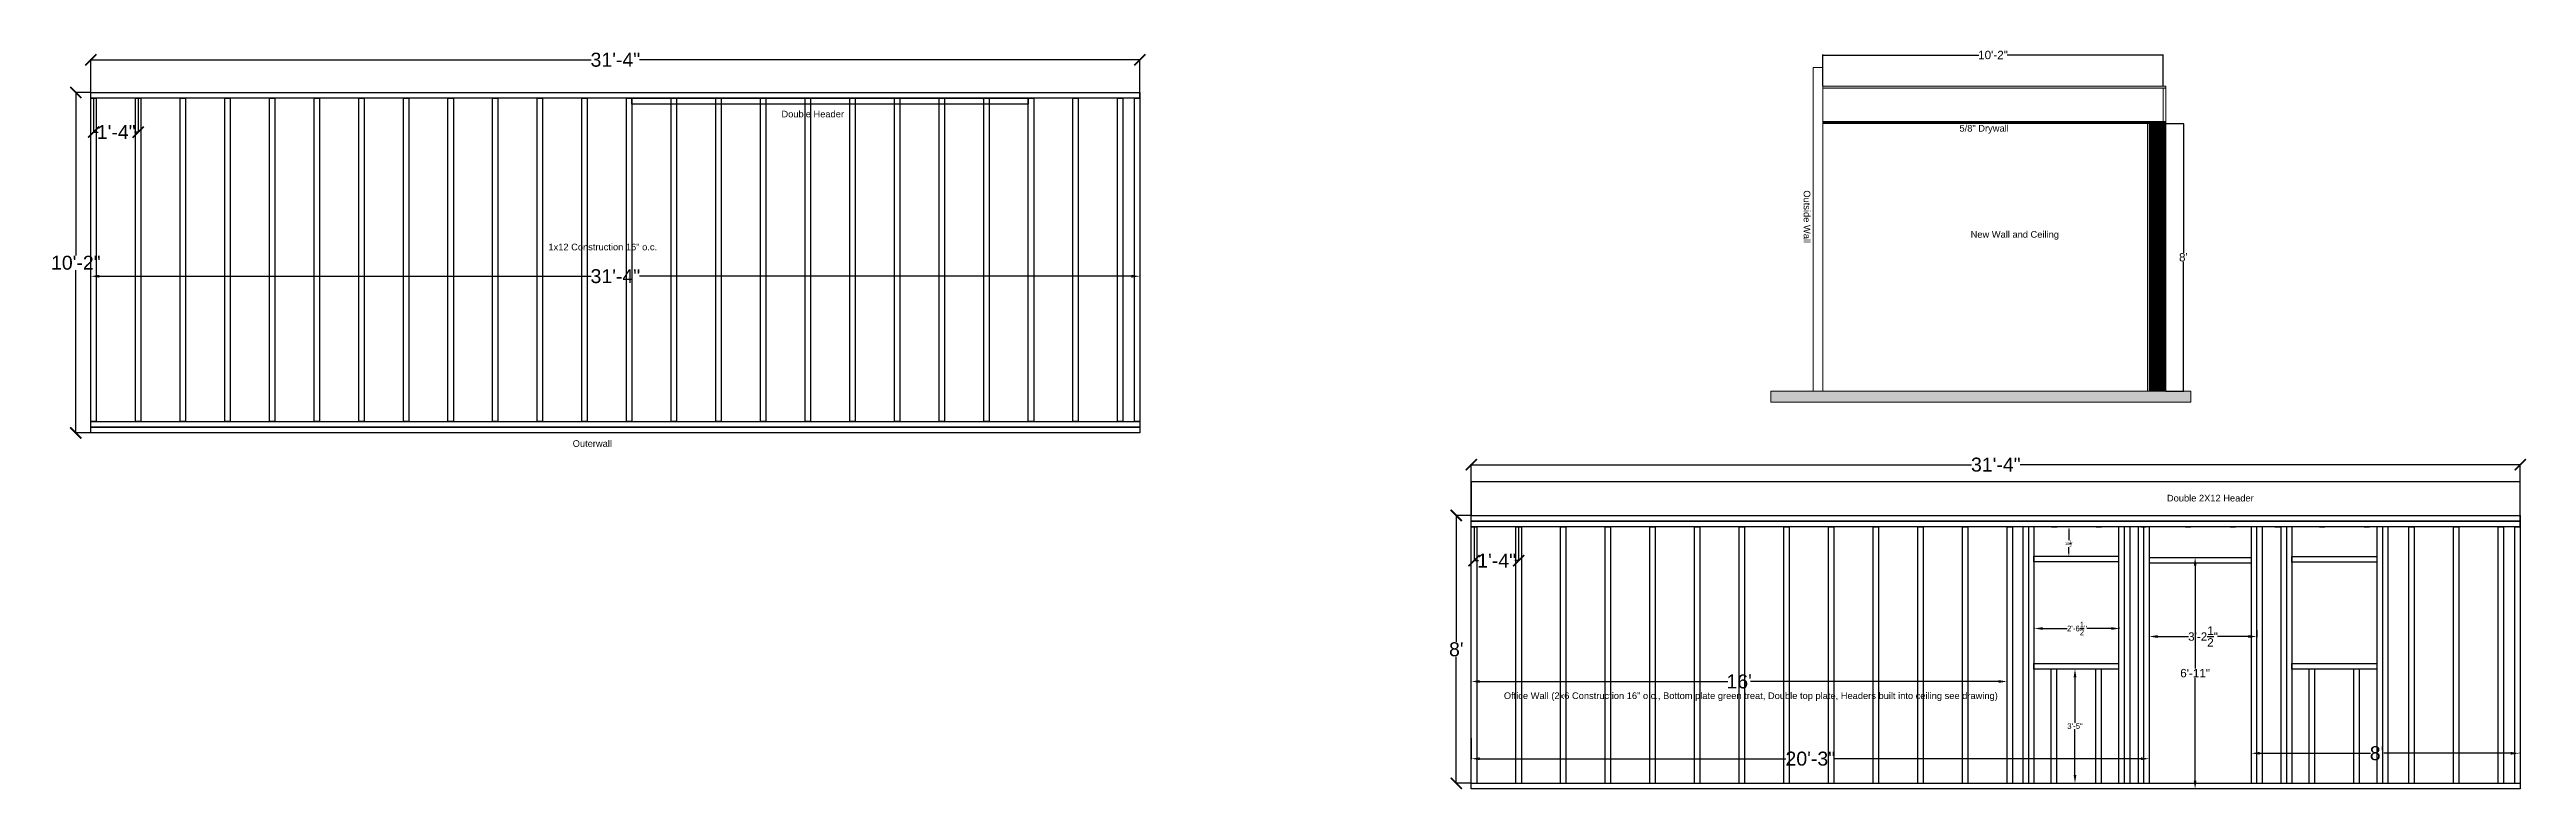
# Model space of a CAD drawing. Header units: inches. Extents: x -323 to 3091, y -1634 to 976.
# Drawn here: x 2168 to 3056, y -373 to -107 of the extents above; entities that cross this region are included whole.
import ezdxf

# ---------------------------------------------------------------- set-up
doc = ezdxf.new("R2010")
doc.units = ezdxf.units.IN
doc.header["$MEASUREMENT"] = 0
doc.layers.add('PDF_Geometry', color=7, linetype='Continuous', true_color=0x9999ff)
doc.layers.add('PDF_Text', color=7, linetype='Continuous')
doc.styles.add('PDF Arial', font='arial.ttf')
doc.styles.get("Standard").update_dxf_attribs({"font": 'arial.ttf'})
doc.dimstyles.new('Copy of Standard', dxfattribs={"dimtxt": 5, "dimasz": 3, "dimexe": 0.18, "dimexo": 0.0625, "dimgap": 0.09, "dimtad": 0, "dimtih": 1, "dimtoh": 1, "dimdec": 4, "dimzin": 0, "dimdsep": 46, "dimlunit": 4, "dimtxsty": 'Standard', "dimcen": 0.09, "dimadec": 0, "dimazin": 0, "dimtfac": 1, "dimtdec": 4, "dimtofl": 0, "dimtmove": 0, "dimatfit": 3, "dimfxl": 1, "dimtolj": 1, "dimtzin": 0, "dimarcsym": 0})
doc.dimstyles.get("Standard").update_dxf_attribs({"dimtxt": 5, "dimasz": 0.18, "dimexe": 0.18, "dimexo": 0.0625, "dimgap": 0.09, "dimtad": 0, "dimtih": 1, "dimtoh": 1, "dimdec": 4, "dimzin": 0, "dimdsep": 46, "dimlunit": 4, "dimtxsty": 'Standard', "dimcen": 0.09, "dimadec": 0, "dimazin": 0, "dimtfac": 1, "dimtdec": 4, "dimtofl": 0, "dimtmove": 0, "dimatfit": 3, "dimfxl": 1, "dimtolj": 1, "dimtzin": 0, "dimarcsym": 0})

msp = doc.modelspace()

# ---------------------------------------------------------------- texts
at = {"layer": 'PDF_Text', "attachment_point": 7, "style": 'PDF Arial'}
for s, insert, char_height in [('Double Header', (2430.51691, -131.79635), 2.3853567), ('1x12 Construction 16" o.c. ', (2346.98459, -179.44007), 2.3853567), ('Outerwall', (2355.68711, -249.86452), 2.385357), ('Double 2X12 Header', (2927.09816, -269.43299), 2.3853567), ('Office Wall (2x6 Construction 16" o.c., Bottom plate green treat, Double top plate, Headers built into ceiling see drawing)', (2689.43116, -340.91989), 2.38440284)]:
    msp.add_mtext(s, dxfattribs=dict(at, insert=insert, char_height=char_height))
at = {"layer": 'PDF_Text', "lineweight": 0, "char_height": 2.3844028, "attachment_point": 7, "style": 'PDF Arial'}
for s, insert in [('5/8" Drywall', (2852.7457, -137.57497)), ('New Wall and Ceiling', (2856.74764, -175.60062))]:
    msp.add_mtext(s, dxfattribs=dict(at, insert=insert))
at = {"layer": 'PDF_Text', "lineweight": 0, "insert": (2796.86228, -157.90947), "char_height": 2.3844028, "attachment_point": 7, "rotation": 270, "style": 'PDF Arial'}
msp.add_mtext('Outside Wall', dxfattribs=at)

# ---------------------------------------------------------------- blocks, each defined once
blk = doc.blocks.new('_ArchTick')
at = {"color": 0, "linetype": 'ByBlock', "const_width": 0.15}
blk.add_lwpolyline([(-0.5, -0.5), (0.5, 0.5)], dxfattribs=at)
blk = doc.blocks.new('*D49')
at = {"color": 0, "lineweight": -2, "transparency": 16777216}
for p, q in [((2182.93, -122.88), (2177.42, -122.88)), ((2177.6, -122.88), (2177.6, -181.23)), ((2177.6, -244.86), (2177.6, -186.51)), ((2182.93, -244.86), (2177.42, -244.86))]:
    blk.add_line(p, q, dxfattribs=at)
at = {"layer": 'Defpoints', "color": 0, "transparency": 16777216}
for p in [(2182.99, -122.88), (2177.6, -244.86), (2182.99, -244.86)]:
    blk.add_point(p, dxfattribs=at)
at = {"color": 0, "lineweight": -2, "transparency": 16777216, "xscale": 4, "yscale": 4, "zscale": 4}
for p, rotation in [((2177.6, -122.88), 90), ((2177.6, -244.86), 270)]:
    blk.add_blockref('_ArchTick', p, dxfattribs=dict(at, rotation=rotation))
at = {"color": 1, "transparency": 16777216, "insert": (2177.6, -183.87), "char_height": 5, "attachment_point": 5}
blk.add_mtext('\\A1;10\'-2"', dxfattribs=at)
blk = doc.blocks.new('*D50')
at = {"color": 0, "lineweight": -2, "transparency": 16777216}
for p, q in [((2183.95, -124.98), (2183.95, -137.19)), ((2199.95, -124.98), (2199.95, -137.19)), ((2183.95, -137.01), (2185.57, -137.01)), ((2199.95, -137.01), (2198.58, -137.01))]:
    blk.add_line(p, q, dxfattribs=at)
at = {"layer": 'Defpoints', "color": 0, "transparency": 16777216}
for p in [(2183.95, -124.92), (2199.95, -124.92), (2199.95, -137.01)]:
    blk.add_point(p, dxfattribs=at)
at = {"color": 0, "lineweight": -2, "transparency": 16777216, "xscale": 4, "yscale": 4, "zscale": 4, "rotation": 180}
blk.add_blockref('_ArchTick', (2183.95, -137.01), dxfattribs=at)
at = {"color": 0, "lineweight": -2, "transparency": 16777216, "xscale": 4, "yscale": 4, "zscale": 4}
blk.add_blockref('_ArchTick', (2199.95, -137.01), dxfattribs=at)
at = {"color": 1, "transparency": 16777216, "insert": (2192.08, -137.01), "char_height": 5, "attachment_point": 5}
blk.add_mtext('\\A1;1\'-4"', dxfattribs=at)
blk = doc.blocks.new('*U46')
for p, q in [((-0.96, 57.93), (0.96, 57.93)), ((-0.96, -57.93), (-0.96, 57.93)), ((0.96, 57.93), (0.96, -57.93)), ((0.96, -57.93), (-0.96, -57.93))]:
    blk.add_line(p, q)
blk = doc.blocks.new('*U47')
at = {"color": 0, "linetype": 'ByBlock', "lineweight": -2, "transparency": 16777216}
for p in [(0, 0), (16, 0), (32, 0), (48, 0), (64, 0), (80, 0), (96, 0), (112, 0), (128, 0), (144, 0), (160, 0), (176, 0), (192, 0), (208, 0), (224, 0), (240, 0), (256, 0), (272, 0), (288, 0), (304, 0), (320, 0), (336, 0)]:
    blk.add_blockref('*U46', p, dxfattribs=at)
blk = doc.blocks.new('*D48')
at = {"color": 0, "lineweight": -2, "transparency": 16777216}
for p, q in [((2182.99, -124.86), (2182.99, -110.95)), ((2182.99, -111.13), (2362.3, -111.13)), ((2558.97, -111.13), (2379.65, -111.13)), ((2558.97, -124.86), (2558.97, -110.95))]:
    blk.add_line(p, q, dxfattribs=at)
at = {"layer": 'Defpoints', "color": 0, "transparency": 16777216}
for p in [(2558.97, -111.13), (2182.99, -124.92), (2558.97, -124.92)]:
    blk.add_point(p, dxfattribs=at)
at = {"color": 0, "lineweight": -2, "transparency": 16777216, "xscale": 4, "yscale": 4, "zscale": 4, "rotation": 180}
blk.add_blockref('_ArchTick', (2182.99, -111.13), dxfattribs=at)
at = {"color": 0, "lineweight": -2, "transparency": 16777216, "xscale": 4, "yscale": 4, "zscale": 4}
blk.add_blockref('_ArchTick', (2558.97, -111.13), dxfattribs=at)
at = {"color": 1, "transparency": 16777216, "insert": (2370.98, -111.13), "char_height": 5, "attachment_point": 5}
blk.add_mtext('\\A1;31\'-4"', dxfattribs=at)
blk = doc.blocks.new('*D51')
at = {"color": 0, "lineweight": -2, "transparency": 16777216}
for p, q in [((2803.76, -120.46), (2803.76, -109.24)), ((2803.94, -109.42), (2859.65, -109.42)), ((2925.58, -109.42), (2869.86, -109.42)), ((2925.76, -120.46), (2925.76, -109.24))]:
    blk.add_line(p, q, dxfattribs=at)
at = {"color": 0, "transparency": 16777216}
for points in [[(2803.94, -109.39), (2803.94, -109.45), (2803.76, -109.42)], [(2925.58, -109.39), (2925.58, -109.45), (2925.76, -109.42)]]:
    blk.add_solid(points, dxfattribs=at)
at = {"layer": 'Defpoints', "color": 0, "transparency": 16777216}
for p in [(2925.76, -109.42), (2803.76, -120.53), (2925.76, -120.53)]:
    blk.add_point(p, dxfattribs=at)
at = {"color": 0, "lineweight": 0, "transparency": 16777216, "insert": (2864.76, -109.42), "char_height": 3, "attachment_point": 5}
blk.add_mtext('\\A1;10\'-2"', dxfattribs=at)
blk = doc.blocks.new('*D52')
at = {"color": 0, "lineweight": -2, "transparency": 16777216}
for p, q in [((2926.75, -133.9), (2933.18, -133.9)), ((2933, -134.08), (2933, -180.28)), ((2933, -229.72), (2933, -183.52)), ((2926.75, -229.9), (2933.18, -229.9))]:
    blk.add_line(p, q, dxfattribs=at)
at = {"color": 0, "transparency": 16777216}
for points in [[(2932.97, -134.08), (2933.03, -134.08), (2933, -133.9)], [(2932.97, -229.72), (2933.03, -229.72), (2933, -229.9)]]:
    blk.add_solid(points, dxfattribs=at)
at = {"layer": 'Defpoints', "color": 0, "transparency": 16777216}
for p in [(2926.69, -133.9), (2926.69, -229.9), (2933, -229.9)]:
    blk.add_point(p, dxfattribs=at)
at = {"color": 0, "lineweight": 0, "transparency": 16777216, "insert": (2933, -181.9), "char_height": 3, "attachment_point": 5}
blk.add_mtext("\\A1;8'", dxfattribs=at)
blk = doc.blocks.new('*D54')
at = {"color": 0, "lineweight": -2, "transparency": 16777216}
for p, q in [((2677.72, -274.41), (2672.21, -274.41)), ((2672.39, -274.41), (2672.39, -319.75)), ((2672.39, -370.39), (2672.39, -325.04)), ((2677.72, -370.39), (2672.21, -370.39))]:
    blk.add_line(p, q, dxfattribs=at)
at = {"layer": 'Defpoints', "color": 0, "transparency": 16777216}
for p in [(2677.78, -274.41), (2672.39, -370.39), (2677.78, -370.39)]:
    blk.add_point(p, dxfattribs=at)
at = {"color": 0, "lineweight": -2, "transparency": 16777216, "xscale": 4, "yscale": 4, "zscale": 4}
for p, rotation in [((2672.39, -274.41), 90), ((2672.39, -370.39), 270)]:
    blk.add_blockref('_ArchTick', p, dxfattribs=dict(at, rotation=rotation))
at = {"color": 1, "transparency": 16777216, "insert": (2672.39, -322.4), "char_height": 5, "attachment_point": 5}
blk.add_mtext("\\A1;8'", dxfattribs=at)
blk = doc.blocks.new('*D55')
at = {"color": 0, "lineweight": -2, "transparency": 16777216}
for p, q in [((2678.74, -278.56), (2678.74, -290.76)), ((2694.74, -278.56), (2694.74, -290.76)), ((2678.74, -290.58), (2680.36, -290.58)), ((2694.74, -290.58), (2693.36, -290.58))]:
    blk.add_line(p, q, dxfattribs=at)
at = {"layer": 'Defpoints', "color": 0, "transparency": 16777216}
for p in [(2678.74, -278.49), (2694.74, -278.49), (2694.74, -290.58)]:
    blk.add_point(p, dxfattribs=at)
at = {"color": 0, "lineweight": -2, "transparency": 16777216, "xscale": 4, "yscale": 4, "zscale": 4, "rotation": 180}
blk.add_blockref('_ArchTick', (2678.74, -290.58), dxfattribs=at)
at = {"color": 0, "lineweight": -2, "transparency": 16777216, "xscale": 4, "yscale": 4, "zscale": 4}
blk.add_blockref('_ArchTick', (2694.74, -290.58), dxfattribs=at)
at = {"color": 1, "transparency": 16777216, "insert": (2686.86, -290.58), "char_height": 5, "attachment_point": 5}
blk.add_mtext('\\A1;1\'-4"', dxfattribs=at)
blk = doc.blocks.new('*D53')
at = {"color": 0, "lineweight": -2, "transparency": 16777216}
for p, q in [((2677.78, -278.43), (2677.78, -256.04)), ((2677.78, -256.22), (2857.09, -256.22)), ((3053.75, -256.22), (2874.44, -256.22)), ((3053.75, -278.43), (3053.75, -256.04))]:
    blk.add_line(p, q, dxfattribs=at)
at = {"layer": 'Defpoints', "color": 0, "transparency": 16777216}
for p in [(3053.75, -256.22), (2677.78, -278.49), (3053.75, -278.49)]:
    blk.add_point(p, dxfattribs=at)
at = {"color": 0, "lineweight": -2, "transparency": 16777216, "xscale": 4, "yscale": 4, "zscale": 4, "rotation": 180}
blk.add_blockref('_ArchTick', (2677.78, -256.22), dxfattribs=at)
at = {"color": 0, "lineweight": -2, "transparency": 16777216, "xscale": 4, "yscale": 4, "zscale": 4}
blk.add_blockref('_ArchTick', (3053.75, -256.22), dxfattribs=at)
at = {"color": 1, "transparency": 16777216, "insert": (2865.77, -256.22), "char_height": 5, "attachment_point": 5}
blk.add_mtext('\\A1;31\'-4"', dxfattribs=at)
blk = doc.blocks.new('*D56')
at = {"color": 0, "lineweight": -2, "transparency": 16777216}
for p, q in [((2677.78, -345.59), (2677.78, -333.73)), ((2680.78, -333.91), (2769.68, -333.91)), ((2866.78, -333.91), (2777.88, -333.91)), ((2869.78, -344.33), (2869.78, -333.73))]:
    blk.add_line(p, q, dxfattribs=at)
at = {"color": 0, "transparency": 16777216}
for points in [[(2680.78, -333.41), (2680.78, -334.41), (2677.78, -333.91)], [(2866.78, -333.41), (2866.78, -334.41), (2869.78, -333.91)]]:
    blk.add_solid(points, dxfattribs=at)
at = {"layer": 'Defpoints', "color": 0, "transparency": 16777216}
for p in [(2869.78, -333.91), (2677.78, -345.66), (2869.78, -344.39)]:
    blk.add_point(p, dxfattribs=at)
at = {"color": 1, "transparency": 16777216, "insert": (2773.78, -333.91), "char_height": 5, "attachment_point": 5}
blk.add_mtext("\\A1;16'", dxfattribs=at)
blk = doc.blocks.new('*D57')
at = {"color": 0, "lineweight": -2, "transparency": 16777216}
for p, q in [((2894.15, -332.39), (2894.15, -348.78)), ((2894.21, -329.39), (2894.33, -329.39)), ((2894.15, -367.39), (2894.15, -351)), ((2894.21, -370.39), (2894.33, -370.39))]:
    blk.add_line(p, q, dxfattribs=at)
at = {"color": 0, "transparency": 16777216}
for points in [[(2893.65, -332.39), (2894.65, -332.39), (2894.15, -329.39)], [(2893.65, -367.39), (2894.65, -367.39), (2894.15, -370.39)]]:
    blk.add_solid(points, dxfattribs=at)
at = {"layer": 'Defpoints', "color": 0, "transparency": 16777216}
for p in [(2894.15, -329.39), (2894.15, -329.39), (2894.15, -370.39)]:
    blk.add_point(p, dxfattribs=at)
at = {"color": 1, "transparency": 16777216, "insert": (2894.15, -349.89), "char_height": 2, "attachment_point": 5}
blk.add_mtext('\\A1;3\'-5"', dxfattribs=at)
blk = doc.blocks.new('*D58')
at = {"color": 0, "lineweight": -2, "transparency": 16777216}
for p, q in [((2879.59, -314.86), (2879.59, -314.74)), ((2882.59, -314.92), (2891.36, -314.92)), ((2907.12, -314.92), (2898.35, -314.92)), ((2910.12, -314.86), (2910.12, -314.74))]:
    blk.add_line(p, q, dxfattribs=at)
at = {"color": 0, "transparency": 16777216}
for points in [[(2882.59, -314.42), (2882.59, -315.42), (2879.59, -314.92)], [(2907.12, -314.42), (2907.12, -315.42), (2910.12, -314.92)]]:
    blk.add_solid(points, dxfattribs=at)
at = {"layer": 'Defpoints', "color": 0, "transparency": 16777216}
for p in [(2879.59, -314.92), (2910.12, -314.92), (2910.12, -314.92)]:
    blk.add_point(p, dxfattribs=at)
at = {"color": 1, "transparency": 16777216, "insert": (2894.86, -314.92), "char_height": 2, "attachment_point": 5}
blk.add_mtext('\\A1;2\'-6{\\H1x;\\S1/2;}"', dxfattribs=at)
blk = doc.blocks.new('*D59')
at = {"color": 0, "lineweight": -2, "transparency": 16777216}
for p, q in [((2891.92, -278.49), (2891.8, -278.49)), ((2891.98, -279.49), (2891.98, -283.22)), ((2891.92, -288.99), (2891.8, -288.99)), ((2891.98, -287.99), (2891.98, -285.76))]:
    blk.add_line(p, q, dxfattribs=at)
at = {"color": 0, "transparency": 16777216}
for points in [[(2891.82, -279.49), (2892.15, -279.49), (2891.98, -278.49)], [(2891.82, -287.99), (2892.15, -287.99), (2891.98, -288.99)]]:
    blk.add_solid(points, dxfattribs=at)
at = {"layer": 'Defpoints', "color": 0, "transparency": 16777216}
for p in [(2891.98, -278.49), (2891.98, -288.99), (2891.98, -288.99)]:
    blk.add_point(p, dxfattribs=at)
at = {"color": 1, "transparency": 16777216, "insert": (2891.98, -284.49), "char_height": 1, "attachment_point": 5}
blk.add_mtext('\\A1;10{\\H1x;\\S1/2;}"', dxfattribs=at)
blk = doc.blocks.new('*D60')
at = {"color": 0, "lineweight": -2, "transparency": 16777216}
for p, q in [((2677.78, -354.23), (2677.78, -361.76)), ((2920.78, -354.23), (2920.78, -361.76)), ((2680.78, -361.58), (2790.56, -361.58)), ((2917.78, -361.58), (2808, -361.58))]:
    blk.add_line(p, q, dxfattribs=at)
at = {"color": 0, "transparency": 16777216}
for points in [[(2680.78, -361.08), (2680.78, -362.08), (2677.78, -361.58)], [(2917.78, -361.08), (2917.78, -362.08), (2920.78, -361.58)]]:
    blk.add_solid(points, dxfattribs=at)
at = {"layer": 'Defpoints', "color": 0, "transparency": 16777216}
for p in [(2677.78, -354.17), (2920.78, -354.17), (2920.78, -361.58)]:
    blk.add_point(p, dxfattribs=at)
at = {"color": 1, "transparency": 16777216, "insert": (2799.28, -361.58), "char_height": 5, "attachment_point": 5}
blk.add_mtext('\\A1;20\'-3"', dxfattribs=at)
blk = doc.blocks.new('*D61')
at = {"color": 0, "lineweight": -2, "transparency": 16777216}
for p, q in [((2957.36, -359.58), (2957.36, -359.46)), ((2960.36, -359.64), (3000.04, -359.64)), ((3050.33, -359.64), (3004.83, -359.64)), ((3053.33, -359.58), (3053.33, -359.46))]:
    blk.add_line(p, q, dxfattribs=at)
at = {"color": 0, "transparency": 16777216}
for points in [[(2960.36, -359.14), (2960.36, -360.14), (2957.36, -359.64)], [(3050.33, -359.14), (3050.33, -360.14), (3053.33, -359.64)]]:
    blk.add_solid(points, dxfattribs=at)
at = {"layer": 'Defpoints', "color": 0, "transparency": 16777216}
for p in [(2957.36, -359.64), (3053.33, -359.64), (3053.33, -359.64)]:
    blk.add_point(p, dxfattribs=at)
at = {"color": 1, "transparency": 16777216, "insert": (3002.43, -359.64), "char_height": 5, "attachment_point": 5}
blk.add_mtext("\\A1;8'", dxfattribs=at)
blk = doc.blocks.new('*D62')
at = {"color": 0, "lineweight": -2, "transparency": 16777216}
for p, q in [((2920.78, -315.57), (2920.78, -317.98)), ((2923.78, -317.8), (2934.86, -317.8)), ((2956.28, -317.8), (2945.2, -317.8)), ((2959.28, -315.57), (2959.28, -317.98))]:
    blk.add_line(p, q, dxfattribs=at)
at = {"color": 0, "transparency": 16777216}
for points in [[(2923.78, -317.3), (2923.78, -318.3), (2920.78, -317.8)], [(2956.28, -317.3), (2956.28, -318.3), (2959.28, -317.8)]]:
    blk.add_solid(points, dxfattribs=at)
at = {"layer": 'Defpoints', "color": 0, "transparency": 16777216}
for p in [(2920.78, -315.51), (2959.28, -315.51), (2959.28, -317.8)]:
    blk.add_point(p, dxfattribs=at)
at = {"color": 1, "transparency": 16777216, "insert": (2940.03, -317.8), "char_height": 3, "attachment_point": 5}
blk.add_mtext('\\A1;3\'-2{\\H1x;\\S1/2;}"', dxfattribs=at)
blk = doc.blocks.new('*D63')
at = {"color": 0, "lineweight": -2, "transparency": 16777216}
for p, q in [((2937.21, -292.43), (2937.21, -329.31)), ((2937.27, -289.43), (2937.39, -289.43)), ((2937.21, -369.43), (2937.21, -332.55)), ((2939.05, -372.43), (2937.03, -372.43))]:
    blk.add_line(p, q, dxfattribs=at)
at = {"color": 0, "transparency": 16777216}
for points in [[(2936.71, -292.43), (2937.71, -292.43), (2937.21, -289.43)], [(2936.71, -369.43), (2937.71, -369.43), (2937.21, -372.43)]]:
    blk.add_solid(points, dxfattribs=at)
at = {"layer": 'Defpoints', "color": 0, "transparency": 16777216}
for p in [(2937.21, -289.43), (2937.21, -372.43), (2939.12, -372.43)]:
    blk.add_point(p, dxfattribs=at)
at = {"color": 1, "transparency": 16777216, "insert": (2937.21, -330.93), "char_height": 3, "attachment_point": 5}
blk.add_mtext('\\A1;6\'-11"', dxfattribs=at)
blk = doc.blocks.new('*D64')
at = {"color": 0, "lineweight": -2, "transparency": 16777216}
for p, q in [((2182.99, -188.63), (2182.99, -188.51)), ((2185.99, -188.69), (2362.3, -188.69)), ((2555.97, -188.69), (2379.65, -188.69)), ((2558.97, -188.63), (2558.97, -188.51))]:
    blk.add_line(p, q, dxfattribs=at)
at = {"color": 0, "transparency": 16777216}
for points in [[(2185.99, -188.19), (2185.99, -189.19), (2182.99, -188.69)], [(2555.97, -188.19), (2555.97, -189.19), (2558.97, -188.69)]]:
    blk.add_solid(points, dxfattribs=at)
at = {"layer": 'Defpoints', "color": 0, "transparency": 16777216}
for p in [(2182.99, -188.69), (2558.97, -188.69), (2558.97, -188.69)]:
    blk.add_point(p, dxfattribs=at)
at = {"color": 0, "transparency": 16777216, "insert": (2370.98, -188.69), "char_height": 5, "attachment_point": 5}
blk.add_mtext('\\A1;31\'-4"', dxfattribs=at)

# ---------------------------------------------------------------- dimensions: what is measured, and where the dimension line sits
at = {"color": 3}
for base, p1, p2, override, picture, middle in [((2558.96527, -111.13003), (2182.99193, -124.92233), (2558.96527, -124.92233), {"dimasz": 4, "dimblk1": 'ArchTick', "dimblk2": 'ArchTick', "dimsah": 1, "dimclrt": 1}, '*D48', (2370.9786, -111.13003)), ((2910.11715, -314.91976), (2879.59367, -314.91976), (2910.11715, -314.91976), {"dimtxt": 2, "dimasz": 3, "dimclrt": 1}, '*D58', (2894.85541, -314.91976)), ((2959.28011, -317.7998), (2920.78011, -315.50872), (2959.28011, -315.50872), {"dimtxt": 3, "dimasz": 3, "dimclrt": 1}, '*D62', (2940.03011, -317.7998)), ((2920.78011, -361.58382), (2677.78011, -354.16831), (2920.78011, -354.16831), {"dimasz": 3, "dimclrt": 1}, '*D60', (2799.28011, -361.58382))]:
    dim = msp.add_linear_dim(base=base, p1=p1, p2=p2, dimstyle='Standard', override=override, dxfattribs=at)
    dim.commit()
    dim.dimension.update_dxf_attribs({"geometry": picture, "text_midpoint": middle})
at = {"lineweight": 0}
dim = msp.add_linear_dim(base=(2925.75752, -109.41725), p1=(2803.7555, -120.52586), p2=(2925.75752, -120.52586), dimstyle='Standard', override={"dimtxt": 3}, dxfattribs=at)
dim.commit()
dim.dimension.update_dxf_attribs({"geometry": '*D51', "text_midpoint": (2864.75651, -109.41725)})
at = {"color": 3}
for base, p1, p2, override, picture, middle in [((2177.60411, -244.86046), (2182.99193, -122.87859), (2182.99193, -244.86046), {"dimasz": 4, "dimblk1": 'ArchTick', "dimblk2": 'ArchTick', "dimsah": 1, "dimclrt": 1}, '*D49', (2177.60411, -183.86953)), ((2672.39229, -370.38744), (2677.78011, -274.40557), (2677.78011, -370.38744), {"dimasz": 4, "dimblk1": 'ArchTick', "dimblk2": 'ArchTick', "dimsah": 1, "dimclrt": 1}, '*D54', (2672.39229, -322.3965)), ((2937.20655, -372.43117), (2937.20655, -289.43117), (2939.11505, -372.43117), {"dimtxt": 3, "dimasz": 3, "dimclrt": 1}, '*D63', (2937.20655, -330.93117)), ((2894.14646, -329.38713), (2894.14646, -370.38744), (2894.14646, -329.38713), {"dimtxt": 2, "dimasz": 3, "dimclrt": 1}, '*D57', (2894.14646, -349.88728))]:
    dim = msp.add_linear_dim(base=base, p1=p1, p2=p2, angle=90, dimstyle='Standard', override=override, dxfattribs=at)
    dim.commit()
    dim.dimension.update_dxf_attribs({"geometry": picture, "text_midpoint": middle})
for base, p1, p2, override, picture, middle in [((2199.95369, -137.01252), (2183.95369, -124.92233), (2199.95369, -124.92233), {"dimasz": 4, "dimblk1": 'ArchTick', "dimblk2": 'ArchTick', "dimsah": 1, "dimclrt": 1}, '*D50', (2192.07526, -137.01252)), ((3053.75345, -256.2198), (2677.78011, -278.49304), (3053.75345, -278.49304), {"dimasz": 4, "dimblk1": 'ArchTick', "dimblk2": 'ArchTick', "dimsah": 1, "dimclrt": 1}, '*D53', (2865.76678, -256.2198)), ((2694.74187, -290.58323), (2678.74187, -278.49304), (2694.74187, -278.49304), {"dimasz": 4, "dimblk1": 'ArchTick', "dimblk2": 'ArchTick', "dimsah": 1, "dimclrt": 1}, '*D55', (2686.86344, -290.58323)), ((2869.78011, -333.91122), (2677.78011, -345.65637), (2869.78011, -344.39402), {"dimasz": 3, "dimclrt": 1}, '*D56', (2773.78011, -333.91122)), ((3053.32994, -359.64409), (2957.3566, -359.64409), (3053.32994, -359.64409), {"dimasz": 3, "dimclrt": 1}, '*D61', (3002.43209, -359.64409))]:
    dim = msp.add_linear_dim(base=base, p1=p1, p2=p2, dimstyle='Standard', override=override, dxfattribs=at)
    dim.commit()
    dim.dimension.update_dxf_attribs({"geometry": picture, "text_midpoint": middle, "dimtype": 160})
at = {"lineweight": 0}
dim = msp.add_linear_dim(base=(2933.00248, -229.90086), p1=(2926.68774, -133.90086), p2=(2926.68774, -229.90086), angle=90, dimstyle='Standard', override={"dimtxt": 3}, dxfattribs=at)
dim.commit()
dim.dimension.update_dxf_attribs({"geometry": '*D52', "text_midpoint": (2933.00248, -181.90086), "dimtype": 160})
at = {"color": 3}
dim = msp.add_linear_dim(base=(2558.96527, -188.68964), p1=(2182.99193, -188.68964), p2=(2558.96527, -188.68964), dimstyle='Copy of Standard', dxfattribs=at)
dim.commit()
dim.dimension.update_dxf_attribs({"geometry": '*D64', "text_midpoint": (2370.9786, -188.68964)})
dim = msp.add_linear_dim(base=(2891.98179, -288.99304), p1=(2891.98179, -278.49304), p2=(2891.98179, -288.99304), angle=90, dimstyle='Standard', override={"dimtxt": 1, "dimasz": 1, "dimclrt": 1}, dxfattribs=at)
dim.commit()
dim.dimension.update_dxf_attribs({"geometry": '*D59', "text_midpoint": (2891.98179, -284.48714), "dimtype": 160})

# ---------------------------------------------------------------- hatches: boundary and pattern name
at = {"lineweight": 0}
h = msp.add_hatch(dxfattribs=at)
h.set_pattern_fill('CROSS', color=256)
h.set_pattern_definition([(0, (23.96004, 7.6959), (0.25, 0.25), [0.125, -0.375]), (90, (24.02254, 7.6334), (-0.25, 0.25), [0.125, -0.375])])
h.paths.add_polyline_path([(2926.7555, -121.27586), (2926.75558, -120.52586), (2803.7555, -120.52586), (2803.7555, -121.27586)])
h = msp.add_hatch(dxfattribs=at)
h.set_pattern_fill('ANSI31', color=256, scale=2, angle=90)
h.set_pattern_definition([(135, (23.96004, 7.6959), (-0.176776695, -0.176776695), [])])
h.paths.add_polyline_path([(2920.7555, -133.90086), (2920.7555, -133.27586), (2803.7555, -133.27586), (2803.7555, -133.90086)])
h = msp.add_hatch(dxfattribs=at)
h.set_pattern_fill('ANSI31', color=256, scale=2)
h.set_pattern_definition([(45, (23.96004, 7.6959), (-0.176776695, 0.176776695), [])])
h.paths.add_polyline_path([(2920.75293, -229.90086), (2926.76369, -229.90086), (2926.7555, -133.27586), (2920.7555, -133.27586), (2920.7555, -133.90086)])
h = msp.add_hatch(dxfattribs=at)
h.set_pattern_fill('CROSS', color=256, scale=4)
h.set_pattern_definition([(0, (23.96, 7.6959), (1, 1), [0.5, -1.5]), (90, (24.21, 7.4459), (-1, 1), [0.5, -1.5])])
h.paths.add_polyline_path([(2785.16988, -229.90086), (2785.16988, -233.78089), (2935.64799, -233.78089), (2935.64799, -229.90086)])

# ---------------------------------------------------------------- linework, layer by layer
for p, q in [((2182.99193, -124.92233), (2184.91545, -124.92233)), ((2182.99193, -240.77299), (2182.99193, -124.92233)), ((2184.91545, -124.92233), (2184.91545, -240.77299)), ((2198.99193, -124.92233), (2200.91545, -124.92233)), ((2198.99193, -240.77299), (2198.99193, -124.92233)), ((2200.91545, -124.92233), (2200.91545, -240.77299)), ((2557.04175, -124.92233), (2558.96527, -124.92233)), ((2557.04175, -240.77299), (2557.04175, -124.92233)), ((2558.96527, -124.92233), (2558.96527, -240.77299)), ((2184.91545, -240.77299), (2182.99193, -240.77299)), ((2183.95369, -240.77299), (2558.00351, -240.77299)), ((2200.91545, -240.77299), (2198.99193, -240.77299)), ((2558.96527, -240.77299), (2557.04175, -240.77299)), ((2677.78011, -278.49304), (2679.70363, -278.49304)), ((2677.78011, -372.43117), (2677.78011, -278.49304)), ((2679.70363, -278.49304), (2679.70363, -370.38744)), ((2693.78011, -278.49304), (2695.70363, -278.49304)), ((2693.78011, -370.38744), (2693.78011, -278.49304)), ((2695.70363, -278.49304), (2695.70363, -370.38744)), ((2709.78011, -278.49304), (2711.70363, -278.49304)), ((2709.78011, -370.38744), (2709.78011, -278.49304)), ((2711.70363, -278.49304), (2711.70363, -370.38744)), ((2725.78011, -278.49304), (2727.70363, -278.49304)), ((2725.78011, -370.38744), (2725.78011, -278.49304)), ((2727.70363, -278.49304), (2727.70363, -370.38744)), ((2741.78011, -278.49304), (2743.70363, -278.49304)), ((2741.78011, -370.38744), (2741.78011, -278.49304)), ((2743.70363, -278.49304), (2743.70363, -370.38744)), ((2757.78011, -278.49304), (2759.70363, -278.49304)), ((2757.78011, -370.38744), (2757.78011, -278.49304)), ((2759.70363, -278.49304), (2759.70363, -370.38744)), ((2773.78011, -278.49304), (2775.70363, -278.49304)), ((2773.78011, -370.38744), (2773.78011, -278.49304)), ((2775.70363, -278.49304), (2775.70363, -370.38744)), ((2789.78011, -278.49304), (2791.70363, -278.49304)), ((2789.78011, -370.38744), (2789.78011, -278.49304)), ((2791.70363, -278.49304), (2791.70363, -370.38744)), ((2805.78011, -278.49304), (2807.70363, -278.49304)), ((2805.78011, -370.38744), (2805.78011, -278.49304)), ((2807.70363, -278.49304), (2807.70363, -370.38744)), ((2821.78011, -278.49304), (2823.70363, -278.49304)), ((2821.78011, -370.38744), (2821.78011, -278.49304)), ((2823.70363, -278.49304), (2823.70363, -370.38744)), ((2837.78011, -278.49304), (2839.70363, -278.49304)), ((2837.78011, -370.38744), (2837.78011, -278.49304)), ((2839.70363, -278.49304), (2839.70363, -370.38744)), ((2853.78011, -278.49304), (2855.70363, -278.49304)), ((2853.78011, -370.38744), (2853.78011, -278.49304)), ((2855.70363, -278.49304), (2855.70363, -370.38744)), ((2869.78011, -278.49304), (2871.70363, -278.49304)), ((2869.78011, -370.38744), (2869.78011, -278.49304)), ((2871.70363, -278.49304), (2871.70363, -370.38744)), ((2875.53096, -370.38744), (2875.53096, -278.49304)), ((2877.45448, -278.49304), (2877.45448, -370.38744)), ((2879.37799, -278.49304), (2879.37799, -370.38744)), ((2885.78011, -278.49304), (2887.70363, -278.49304)), ((2901.78011, -278.49304), (2903.70363, -278.49304)), ((2909.90148, -370.52899), (2909.90148, -278.63459)), ((2911.825, -278.63459), (2911.825, -370.52899)), ((2913.74851, -278.63459), (2913.74851, -370.52899)), ((2916.93308, -370.38744), (2916.93308, -278.49304)), ((2917.78011, -278.49304), (2919.70363, -278.49304)), ((2918.8566, -370.38744), (2918.8566, -278.49304)), ((2920.78011, -278.49304), (2920.78011, -370.38744)), ((2933.78011, -278.49304), (2935.70363, -278.49304)), ((2949.78011, -278.49304), (2951.70363, -278.49304)), ((2957.3566, -370.38744), (2957.3566, -278.49304)), ((2959.28011, -370.38744), (2959.28011, -278.49304)), ((2961.20363, -278.49304), (2961.20363, -370.38744)), ((2965.78011, -278.49304), (2967.70363, -278.49304)), ((2968.06157, -370.38744), (2968.06157, -278.49304)), ((2969.98508, -278.49304), (2969.98508, -370.38744)), ((2971.9086, -278.49304), (2971.9086, -370.38744)), ((2981.78011, -278.49304), (2983.70363, -278.49304)), ((2997.78011, -278.49304), (2999.70363, -278.49304)), ((3002.43209, -370.52899), (3002.43209, -278.63459)), ((3004.3556, -278.63459), (3004.3556, -370.52899)), ((3006.27912, -278.63459), (3006.27912, -370.52899)), ((3013.78011, -278.49304), (3015.70363, -278.49304)), ((3013.78011, -370.38744), (3013.78011, -278.49304)), ((3015.70363, -278.49304), (3015.70363, -370.38744)), ((3029.78011, -278.49304), (3031.70363, -278.49304)), ((3029.78011, -370.38744), (3029.78011, -278.49304)), ((3031.70363, -278.49304), (3031.70363, -370.38744)), ((3045.78011, -278.49304), (3047.70363, -278.49304)), ((3045.78011, -370.38744), (3045.78011, -278.49304)), ((3047.70363, -278.49304), (3047.70363, -370.38744)), ((3051.82994, -278.49304), (3053.75345, -278.49304)), ((3051.82994, -370.38744), (3051.82994, -278.49304)), ((3053.75345, -278.49304), (3053.75345, -372.43117)), ((2920.78011, -289.43117), (2957.3566, -289.43117)), ((2920.78011, -291.41922), (2957.3566, -291.41922)), ((2885.56444, -370.52899), (2885.56444, -329.52864)), ((2887.48796, -329.52868), (2887.48796, -370.52899)), ((2901.56444, -370.52899), (2901.56444, -329.52898)), ((2903.48796, -329.52902), (2903.48796, -370.52899)), ((2978.09505, -370.52899), (2978.09505, -329.52864)), ((2980.01856, -329.52868), (2980.01856, -370.52899)), ((2994.09505, -370.52899), (2994.09505, -329.52898)), ((2996.01856, -329.52902), (2996.01856, -370.52899))]:
    msp.add_line(p, q)
for points in [[(2182.99193, -122.87859), (2558.96527, -122.87859), (2558.96527, -124.92233), (2182.99193, -124.92233)], [(2376.91545, -124.92233), (2518.99193, -124.92233), (2518.99193, -126.96606), (2376.91545, -126.96308)], [(2182.99193, -240.77299), (2558.96527, -240.77299), (2558.96527, -242.81673), (2182.99193, -242.81673)], [(2182.99193, -242.81673), (2558.96527, -242.81673), (2558.96527, -244.86046), (2182.99193, -244.86046)], [(2677.78011, -274.40557), (3053.75345, -274.40557), (3053.75345, -262.40557), (2677.78011, -262.40557)], [(2677.78011, -274.40557), (3053.75345, -274.40557), (3053.75345, -276.4493), (2677.78011, -276.4493)], [(2677.78011, -276.4493), (3053.75345, -276.4493), (3053.75345, -278.49304), (2677.78011, -278.49304)], [(2677.78011, -370.38744), (3053.75345, -370.38744), (3053.75345, -372.43117), (2677.78011, -372.43117)]]:
    msp.add_lwpolyline(points, close=True)
for points in [[(2803.7555, -121.27586), (2926.7555, -121.27586), (2926.75558, -120.52586), (2803.7555, -120.52586)], [(2926.7555, -133.27586), (2803.7555, -133.27586), (2803.7555, -121.27586), (2926.7555, -121.27586)], [(2926.7555, -133.27586), (2925.7555, -133.27586), (2925.7555, -121.27586), (2926.7555, -121.27586)], [(2803.7555, -133.27586), (2920.7555, -133.27586), (2920.7555, -133.90086), (2803.7555, -133.90086)], [(2920.7555, -133.90086), (2920.1305, -133.90086), (2920.1305, -229.90086), (2920.75293, -229.90086)], [(2920.75293, -229.90086), (2926.76369, -229.90086), (2926.7555, -133.27586), (2920.7555, -133.27586)], [(2920.7555, -133.27586), (2926.7555, -133.27586), (2926.7555, -133.90086), (2920.7555, -133.90086)], [(2920.7555, -133.90086), (2926.7555, -133.90086), (2926.7555, -134.52586), (2920.7555, -134.52586)]]:
    msp.add_lwpolyline(points, close=True, dxfattribs=at)
for points in [[(2909.91401, -290.98109), (2879.39053, -290.98109), (2879.39053, -288.99304), (2909.91401, -288.99304)], [(3002.43209, -291.12264), (2971.9086, -291.12264), (2971.9086, -289.13459), (3002.43209, -289.13459)], [(2909.90148, -329.47583), (2879.37799, -329.47583), (2879.37799, -327.48778), (2909.90148, -327.48778)], [(3002.43209, -329.47583), (2971.9086, -329.47583), (2971.9086, -327.48778), (3002.43209, -327.48778)]]:
    msp.add_lwpolyline(points)
at = {"layer": 'PDF_Geometry', "color": 7, "lineweight": 0}
for points in [[(2800.28707, -113.91723), (2803.7555, -113.91723), (2803.7555, -229.90086), (2800.28707, -229.90086)], [(2785.16988, -229.90086), (2935.64799, -229.90086), (2935.64799, -233.78089), (2785.16988, -233.78089)]]:
    msp.add_lwpolyline(points, close=True, dxfattribs=at)

# ---------------------------------------------------------------- block references
msp.add_blockref('*U47', (2215.95369, -182.84766))

msp.set_redraw_order([(e.dxf.handle, doc.entitydb.next_handle()) for e in msp.query("TEXT MTEXT ATTDEF DIMENSION ARC_DIMENSION")])  # texts and dimensions are drawn at this point

doc.saveas('drawing.dxf')
